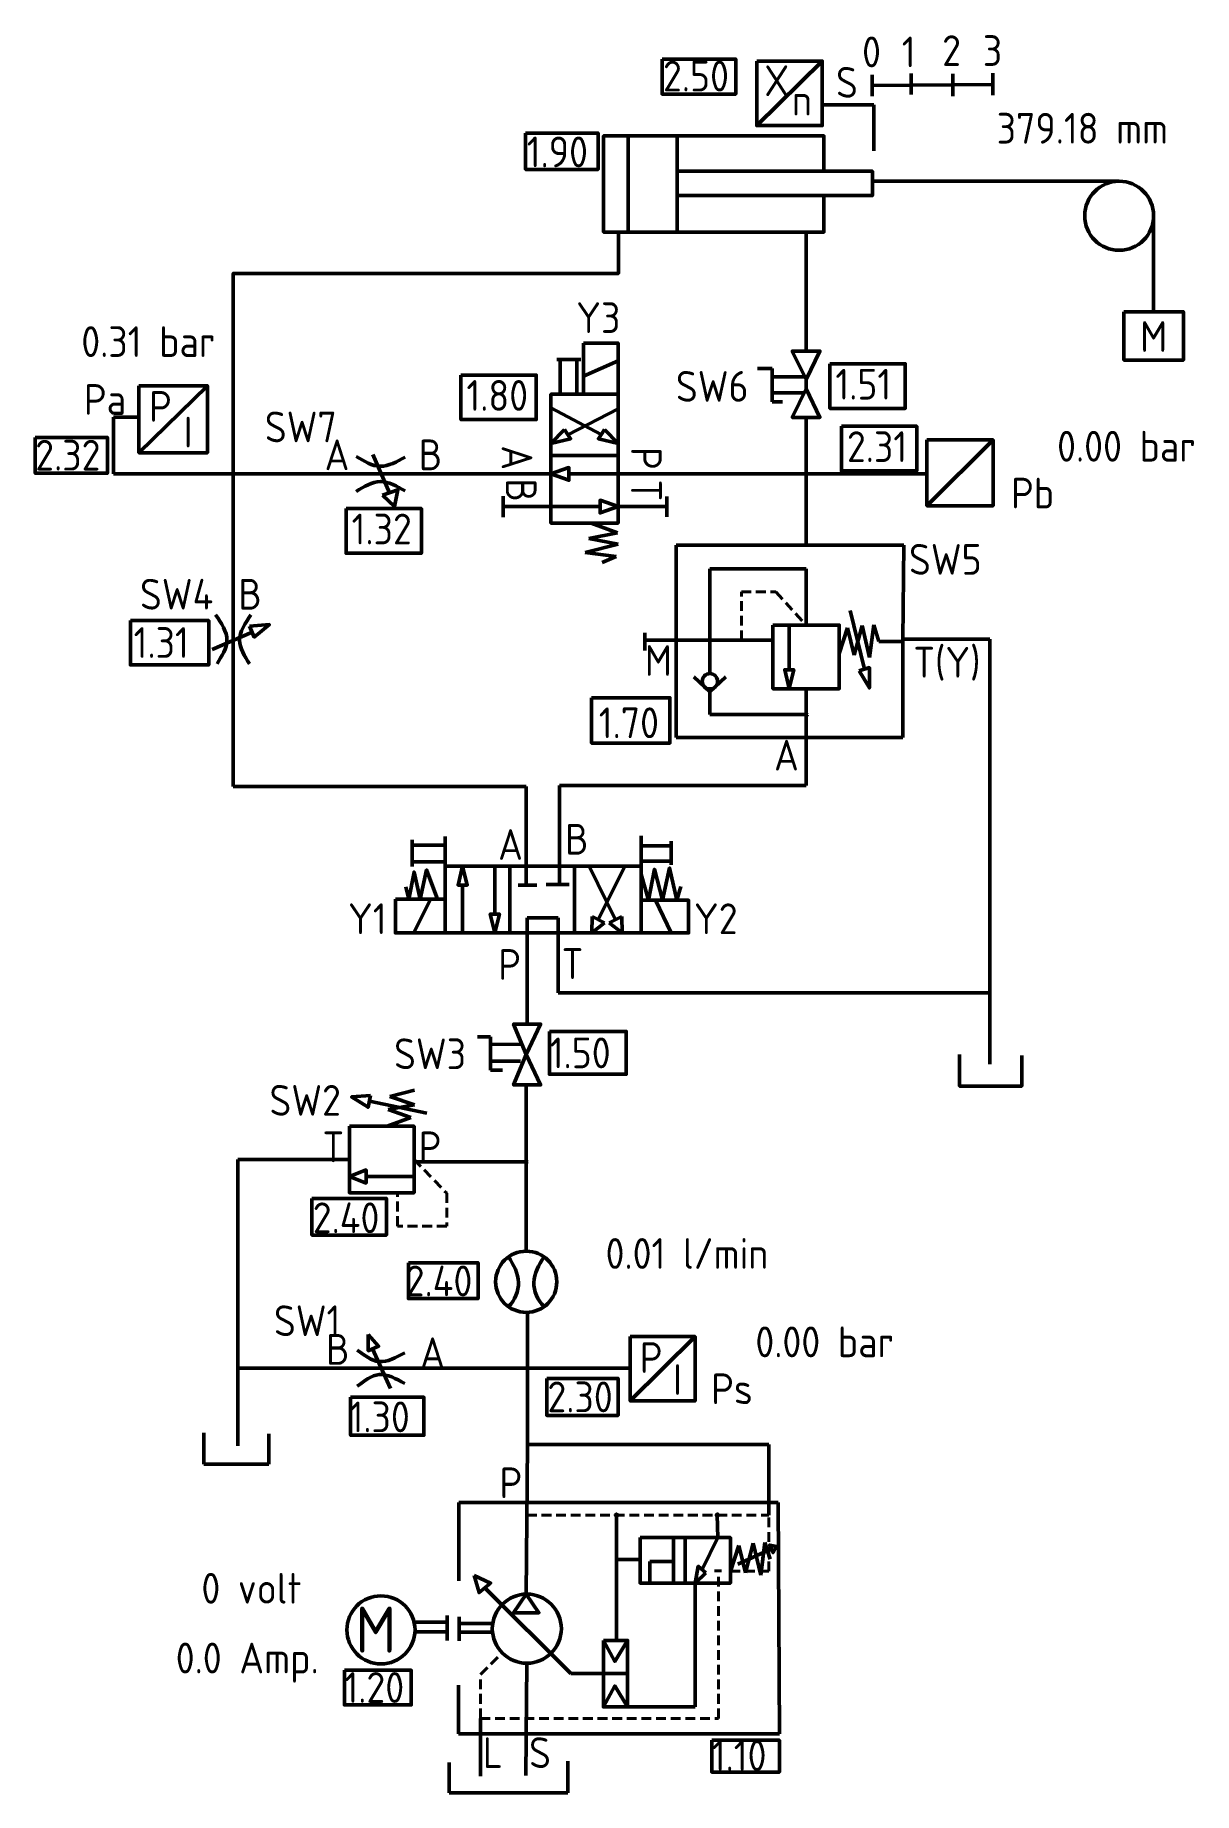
# Model space of a CAD drawing. Header units: millimetres. Extents: x 701 to 3045, y -109 to 653.
# Drawn here: x 1847 to 2300, y -69 to 617 of the extents above; entities that cross this region are included whole.
import ezdxf

# ---------------------------------------------------------------- set-up
doc = ezdxf.new("R2010")
doc.units = ezdxf.units.MM
doc.linetypes.add('DASHED', pattern=[19.05, 12.7, -6.35])
doc.layers.add('03 RETORNO A TANQUE', color=5, linetype='DASHED', lineweight=40)
doc.layers.add('G-Text', color=2, linetype='Continuous', lineweight=50)
doc.styles.add('ACISOTS', font='isocp.shx')

msp = doc.modelspace()

# ---------------------------------------------------------------- texts
at = {"layer": 'G-Text', "color": 5, "style": 'ACISOTS'}
for s, height, p in [('0', 12, (2170.17, 604.46)), ('1', 12, (2185.68, 604.46)), ('2', 12, (2201.43, 604.96)), ('3', 12, (2217.3, 604.96)), ('2.50', 12, (2092.44, 595.02)), ('X', 12, (2131.98, 593.21)), ('S', 12, (2159.99, 592.58)), ('n', 12, (2142.83, 585.6)), ('379.18 mm', 12, (2222.72, 574.64)), ('1.90', 12, (2039.26, 565.41)), ('Y3', 12, (2058.54, 500.68)), ('0.31 bar', 12, (1865.32, 491.32)), ('M', 12, (2278.76, 493.33)), ('Pa', 12, (1866.35, 468.72)), ('1.80', 12, (2015.69, 470.32)), ('SW6', 12, (2097.49, 473.85)), ('1.51', 12, (2159.75, 474.7)), ('P', 12, (1891.81, 466.03)), ('I', 12, (1905.28, 456.01)), ('SW7', 12, (1937, 458.02)), ('2.31', 12, (2164.25, 450.31)), ('0.00 bar', 12, (2246.31, 450.47)), ('2.32', 12, (1847.33, 446.97)), ('A', 12, (1960.31, 447.13)), ('B', 12, (1997.08, 447.13)), ('Pb', 12, (2228.33, 432.17)), ('1.32', 12, (1970.86, 418.15)), ('SW5', 12, (2188.49, 406.31)), ('SW4', 12, (1888.24, 392.69)), ('B', 12, (1926.63, 392.69)), ('1.31', 12, (1885.76, 373.82)), ('M', 12, (2085.38, 366.81)), ('T(Y)', 12, (2190.17, 366.13)), ('1.70', 12, (2067.38, 342.48)), ('A', 12, (2135.8, 329.84)), ('B', 12, (2054.21, 297.01)), ('A', 12, (2028.06, 294.96)), ('Y1', 12, (1969.46, 265.96)), ('Y2', 12, (2104.51, 265.96)), ('P', 12, (2028.13, 248.09)), ('T', 12, (2052.86, 248.44)), ('SW3', 12, (1987.45, 213.23)), ('1.50', 12, (2048.21, 213.58)), ('SW2', 12, (1938.8, 195.06)), ('T', 12, (1959.47, 176.89)), ('P', 12, (1997.05, 176.89)), ('2.40', 12, (1955.7, 149.18)), ('0.01 l/min', 12, (2070.02, 135.25)), ('2.40', 12, (1991.99, 124.52)), ('SW1', 12, (1940.55, 108.98)), ('0.00 bar', 12, (2128.51, 100.73)), ('B', 12, (1960.89, 97.8)), ('A', 12, (1997.62, 96.5)), ('P', 12, (2083.38, 94.59)), ('I', 12, (2096.37, 86.02)), ('2.30', 12, (2047.32, 79.25)), ('Ps', 12, (2111.26, 82.41)), ('1.30', 12, (1970.05, 71.45)), ('P', 12, (2028.62, 45.69)), ('0 volt', 12, (1912.22, 4.51)), ('M', 18, (1972.44, -14.61)), ('0.0 Amp.', 12, (1902.21, -22.72)), ('1.20', 12, (1968.07, -34.23)), ('L', 12, (2022.14, -59.68)), ('S', 12, (2040.17, -59.68)), ('1.10', 12, (2111.5, -60.8))]:
    msp.add_text(s, height=height, dxfattribs=at).set_placement(p)
for s, p in [('A', (2029.45, 456.84)), ('P', (2079.95, 456.18)), ('B', (2031.09, 443.91)), ('T', (2079.95, 443.5))]:
    msp.add_text(s, height=12, rotation=270, dxfattribs=at).set_placement(p)

# ---------------------------------------------------------------- linework, layer by layer
at = {"layer": '03 RETORNO A TANQUE', "ltscale": 0.3}
for p, q in [((2039.33, 39.07), (2133.8, 39.07)), ((2133.8, 17.21), (2133.8, 39.07)), ((2112.52, 17.28), (2115.25, 17.28)), ((2114.08, -40.29), (2114.08, 17.21)), ((2118.74, 17.21), (2133.8, 17.21)), ((2021.2, -23.14), (2029.7, -14.74)), ((2021.2, -40.29), (2021.2, -23.14)), ((2021.2, -40.29), (2114.08, -40.29))]:
    msp.add_line(p, q, dxfattribs=at)
for points in [[(2123.03, 380.71), (2123.03, 399.58), (2136.49, 399.58), (2148.32, 386.65)], [(1995.23, 177.97), (2007.99, 164.78), (2007.99, 151.98), (1988.77, 151.98), (1988.77, 164.98)]]:
    msp.add_lwpolyline(points, dxfattribs=at)
at = {"layer": 'G-Text'}
for p, q in [((2129.07, 581.66), (2154.61, 606.91)), ((2174.11, 593.16), (2174.11, 601.56)), ((2174.11, 597.36), (2221.24, 597.77)), ((2189.4, 602), (2189.4, 593.8)), ((2205.54, 601.89), (2205.54, 593.17)), ((2221.24, 602.13), (2221.24, 593.56)), ((2154.61, 589.78), (2174.8, 589.78)), ((2174.8, 589.78), (2174.8, 571.81)), ((2270.54, 559.94), (2174.22, 559.94)), ((2284, 546.48), (2284, 509.02)), ((2148.32, 493.65), (2148.32, 540.11)), ((2050.97, 490.36), (2060.41, 490.36)), ((2061.43, 483.79), (2074.91, 489.84)), ((2129.35, 486.83), (2135.06, 486.83)), ((2135.06, 486.83), (2135.06, 473.85)), ((2135.06, 483.53), (2147.84, 483.53)), ((2148.32, 478.87), (2148.32, 482.54)), ((1887.82, 453.95), (1914.57, 480.12)), ((2135.06, 477.28), (2147.55, 477.28)), ((2135.06, 473.85), (2139.04, 473.85)), ((1877.96, 445.66), (1877.96, 467.89)), ((1877.96, 467.89), (1887.82, 467.89)), ((2048.66, 471.52), (2068.29, 461.06)), ((2074.91, 471.11), (2055.33, 460.98)), ((1979.13, 453.2), (1985.6, 438.3)), ((2221.35, 458.93), (2195.48, 433.26)), ((1924.66, 445.66), (1877.96, 445.66)), ((1924.66, 323.62), (1924.66, 445.66)), ((1924.66, 445.66), (2048.66, 445.66)), ((2055.72, 445.66), (2195.48, 445.66)), ((2029.98, 432.89), (2029.98, 436.95)), ((2067.86, 432.89), (2029.98, 432.89)), ((2029.98, 432.89), (2029.98, 428.83)), ((2074.91, 432.89), (2093.88, 432.89)), ((2093.88, 432.89), (2093.88, 436.82)), ((2093.88, 432.89), (2093.88, 428.96)), ((2064.34, 426.5), (2074.63, 422.66)), ((2074.63, 422.66), (2063.44, 420.4)), ((2063.44, 420.4), (2074.93, 418.26)), ((2074.93, 418.26), (2062.12, 415.02)), ((2062.12, 415.02), (2074.21, 413.4)), ((2074.21, 413.4), (2068.65, 411.05)), ((2097.57, 342.68), (2097.57, 417.87)), ((2097.57, 417.87), (2186.44, 417.87)), ((2186.44, 417.87), (2186.09, 381.2)), ((2110.76, 367.68), (2110.76, 408.64)), ((2110.76, 408.64), (2148.32, 408.64)), ((2148.32, 408.64), (2148.32, 386.65)), ((2165.46, 392.32), (2171.07, 369.44)), ((2141.72, 369.19), (2141.72, 386.65)), ((2161.24, 375.56), (2164.51, 385.52)), ((2164.51, 385.52), (2167.13, 374.85)), ((2167.13, 374.85), (2170.16, 386.54)), ((2170.16, 386.54), (2173.12, 373.92)), ((2173.12, 373.92), (2174.73, 386.7)), ((2174.73, 386.7), (2176.74, 380.25)), ((1916.41, 377.08), (1932.04, 383.87)), ((2176.74, 380.25), (2186.09, 380.25)), ((2220.11, 381.2), (2186.09, 381.2)), ((2186.09, 381.2), (2186.09, 342.68)), ((2220.11, 243), (2220.11, 381.2)), ((2110.76, 360.57), (2104.52, 366.43)), ((2110.76, 360.57), (2116.99, 366.43)), ((2110.76, 351.66), (2110.76, 360.57)), ((2148.33, 342.68), (2148.33, 361.75)), ((2148.33, 351.66), (2110.76, 351.66)), ((2186.09, 342.68), (2097.57, 342.68)), ((2148.33, 323.99), (2148.33, 342.68)), ((2039.05, 323.62), (1924.66, 323.62)), ((2039.05, 285.07), (2039.05, 323.62)), ((2052.03, 285.28), (2052.03, 323.99)), ((2052.03, 323.99), (2148.33, 323.99)), ((1994.54, 292.4), (1994.54, 302.81)), ((2007.36, 292.5), (2007.36, 304.12)), ((2083.9, 292.5), (2083.9, 304.34)), ((2095.62, 292.97), (2095.62, 302.29)), ((2026.78, 273.8), (2026.78, 292.5)), ((2032.63, 266.44), (2032.63, 292.5)), ((2057.88, 266.44), (2057.88, 292.5)), ((2063.56, 292.5), (2073.92, 271.58)), ((2077.54, 292.5), (2067.18, 271.58)), ((2014.22, 266.44), (2014.22, 285.05)), ((2035.91, 285.07), (2043.14, 285.07)), ((2046.84, 285.28), (2055.83, 285.28)), ((1995.19, 266.44), (2001.66, 279.67)), ((2095.58, 266.44), (2089.58, 279.18)), ((2039.39, 230.82), (2039.39, 272.33)), ((2039.39, 272.33), (2051.52, 272.33)), ((2051.52, 272.33), (2051.52, 243)), ((2069.61, 270.38), (2064.76, 272.78)), ((2071.49, 270.38), (2076.34, 272.78)), ((2051.52, 243), (2220.11, 243)), ((2220.11, 243), (2220.11, 215.17)), ((2020.05, 225.91), (2025.08, 225.91)), ((2025.08, 225.91), (2025.08, 212.89)), ((2025.08, 222.9), (2037.34, 222.99)), ((2036.87, 216.41), (2025.08, 216.41)), ((2025.08, 212.89), (2029.77, 212.89)), ((2039.05, 177.03), (2039.05, 207.06)), ((2000.27, 196.05), (1977.81, 200.74)), ((1985.2, 197.51), (1995.42, 199.32)), ((1985.83, 202.51), (1995.42, 205.07)), ((1995.42, 199.32), (1985.83, 202.51)), ((1984.81, 190.96), (1993.96, 194.36)), ((1993.96, 194.36), (1985.2, 197.51)), ((1926.5, 177.97), (1926.39, 96.5)), ((1969.98, 177.97), (1926.5, 177.97)), ((2039.05, 177.03), (1995.23, 177.03)), ((2039.05, 142.13), (2039.05, 177.03)), ((1995.23, 171.33), (1976.53, 171.33)), ((2039.55, 96.5), (2039.55, 118.27)), ((1986.06, 88.5), (1979.04, 104.03)), ((2104.95, 108.77), (2079.68, 83.68)), ((2039.55, 96.5), (1926.39, 96.5)), ((1926.39, 96.5), (1926.39, 66.2)), ((2039.55, 66.63), (2039.55, 96.5)), ((2039.55, 96.5), (2079.68, 96.5)), ((1913.2, 71.19), (1913.2, 58.93)), ((1938.5, 58.93), (1938.5, 70.85)), ((2039.55, 66.63), (2039.08, 8.21)), ((2133.8, 66.63), (2039.55, 66.63)), ((2133.8, 66.63), (2133.8, 39.07)), ((1913.2, 58.93), (1938.5, 58.93)), ((2137.46, 43.97), (2012.79, 43.97)), ((2012.79, 43.97), (2012.79, 13.45)), ((2137.95, -46.36), (2137.46, 43.97)), ((2074.28, 39.07), (2074.28, -9.85)), ((2113.64, 39.07), (2113.83, 30.3)), ((2096.58, 12.52), (2096.58, 30.3)), ((2101.1, 12.52), (2101.1, 30.3)), ((2107.7, 17.84), (2113.83, 30.3)), ((2124.63, 16.5), (2127.66, 28.19)), ((2127.66, 28.19), (2130.63, 15.57)), ((2130.63, 15.57), (2132.23, 28.35)), ((2132.23, 28.35), (2134.24, 21.9)), ((2087.25, 12.52), (2087.25, 20.97)), ((2087.25, 20.97), (2096.58, 20.97)), ((2118.74, 17.21), (2122.01, 27.17)), ((2121.68, 19.89), (2134.78, 25.91)), ((2122.01, 27.17), (2124.63, 16.5)), ((2022.87, 10.68), (2056.47, -22.83)), ((2105.02, -35.81), (2105.02, 12.52)), ((1995.28, -2.72), (2008.2, -2.72)), ((2008.2, -6.45), (1995.6, -6.45)), ((2008.2, -0.14), (2008.2, -9.84)), ((2012.84, -0.64), (2012.84, -10.02)), ((2012.84, -3.22), (2025.96, -3.22)), ((2012.84, -6.62), (2025.87, -6.62)), ((2038.85, -62.54), (2039.28, -18.74)), ((2012.66, -27.29), (2012.66, -46.36)), ((2056.47, -22.83), (2069.2, -22.83)), ((2069.2, -22.83), (2078.61, -22.83)), ((2021.2, -62.87), (2021.2, -40.29)), ((2078.3, -35.81), (2105.02, -35.81)), ((2012.66, -46.36), (2137.95, -46.36)), ((2008.95, -57.58), (2008.95, -69.37)), ((2055.24, -69.37), (2055.24, -56.94)), ((2008.95, -69.37), (2055.24, -69.37))]:
    msp.add_line(p, q, dxfattribs=at)
for points in [[(2092.1, 607.63), (2120.87, 607.63), (2120.87, 594.02), (2092.1, 594.02)], [(2129.07, 606.91), (2154.61, 606.91), (2154.61, 581.66), (2129.07, 581.66)], [(2038.8, 578.74), (2067.08, 578.74), (2067.08, 564.56), (2038.8, 564.56)], [(2078.84, 577.63), (2097.95, 577.63), (2097.95, 540.11), (2078.84, 540.11)], [(2097.95, 563.87), (2174.22, 563.87), (2174.22, 554.35), (2097.95, 554.35)], [(2075.04, 523.99), (2075.04, 523.99), (2075.04, 540.11), (2075.04, 540.11)], [(1924.66, 445.66), (1924.66, 445.66), (1924.66, 523.99), (1924.66, 523.99)], [(1924.66, 523.99), (2075.04, 523.99), (2075.04, 523.99), (1924.66, 523.99)], [(2272.39, 509.02), (2295.6, 509.02), (2295.6, 490.13), (2272.39, 490.13)], [(2061.43, 496.75), (2074.91, 496.75), (2074.91, 476.78), (2061.43, 476.78)], [(2052.33, 490.36), (2058.77, 490.36), (2058.77, 476.78), (2052.33, 476.78)], [(2157.61, 488.67), (2187.03, 488.67), (2187.03, 471.25), (2157.61, 471.25)], [(2013.55, 484.29), (2042.97, 484.29), (2042.97, 466.87), (2013.55, 466.87)], [(1887.82, 480.12), (1914.57, 480.12), (1914.57, 453.95), (1887.82, 453.95)], [(2048.66, 452.89), (2074.91, 452.89), (2074.91, 476.78), (2048.66, 476.78)], [(1847.32, 459.92), (1875.52, 459.92), (1875.52, 445.94), (1847.32, 445.94)], [(2162.1, 464.28), (2191.53, 464.28), (2191.53, 446.86), (2162.1, 446.86)], [(2195.48, 458.93), (2221.35, 458.93), (2221.35, 433.26), (2195.48, 433.26)], [(2048.66, 452.89), (2074.91, 452.89), (2074.91, 426.5), (2048.66, 426.5)], [(2055.72, 445.66), (2055.72, 448.14), (2048.66, 445.66), (2055.72, 443.18)], [(2067.86, 432.89), (2067.86, 435.37), (2074.91, 432.89), (2067.86, 430.41)], [(1968.72, 432.12), (1998.14, 432.12), (1998.14, 414.7), (1968.72, 414.7)], [(1884.52, 388.39), (1915.06, 388.39), (1915.06, 371.08), (1884.52, 371.08)], [(2135.38, 386.65), (2161.24, 386.65), (2161.24, 361.75), (2135.38, 361.75)], [(2141.72, 361.82), (2143.49, 369.19), (2141.72, 369.19), (2139.95, 369.19)], [(2064.53, 358.25), (2095.13, 358.25), (2095.13, 340.54), (2064.53, 340.54)], [(1994.54, 300.73), (2007.36, 300.73), (2007.36, 294.22), (1994.54, 294.22)], [(2083.9, 300.41), (2095.62, 300.41), (2095.62, 294.49), (2083.9, 294.49)], [(2007.36, 292.5), (2083.9, 292.5), (2083.9, 266.44), (2007.36, 266.44)], [(2014.22, 292.5), (2012.45, 285.13), (2014.22, 285.13), (2015.99, 285.13)], [(1987.99, 279.67), (2007.36, 279.67), (2007.36, 266.44), (1987.99, 266.44)], [(2083.9, 266.44), (2102.44, 266.44), (2102.44, 279.18), (2083.9, 279.18)], [(2026.78, 266.44), (2028.55, 273.8), (2026.78, 273.8), (2025.01, 273.8)], [(2048.1, 227.98), (2078.1, 227.98), (2078.1, 211.21), (2048.1, 211.21)], [(1969.98, 190.96), (1995.23, 190.96), (1995.23, 164.98), (1969.98, 164.98)], [(1955.4, 162.74), (1984.45, 162.74), (1984.45, 148.42), (1955.4, 148.42)], [(1993.03, 137.65), (2020.22, 137.65), (2020.22, 123.63), (1993.03, 123.63)], [(2079.68, 108.77), (2104.95, 108.77), (2104.95, 83.68), (2079.68, 83.68)], [(2047.07, 92.49), (2074.89, 92.49), (2074.89, 78.03), (2047.07, 78.03)], [(1970.46, 85.1), (1999.09, 85.1), (1999.09, 70.24), (1970.46, 70.24)], [(2083.47, 30.3), (2118.74, 30.3), (2118.74, 12.52), (2083.47, 12.52)], [(2074.28, 21.7), (2083.47, 21.7), (2083.47, 21.7), (2074.28, 21.7)], [(2069.2, -9.85), (2078.61, -9.85), (2078.61, -35.81), (2069.2, -35.81)], [(1968.07, -21.51), (1994.13, -21.51), (1994.13, -35.03), (1968.07, -35.03)], [(2111.46, -48.86), (2137.93, -48.86), (2137.93, -61.27), (2111.46, -61.27)]]:
    msp.add_lwpolyline(points, close=True, dxfattribs=at)
for points in [[(2155.25, 554.35), (2155.25, 540.11), (2069.22, 540.11), (2069.22, 577.63), (2155.25, 577.63), (2155.25, 563.87)], [(2148.32, 482.54), (2142.93, 493.65), (2148.32, 493.65)], [(2148.32, 482.54), (2153.71, 493.65), (2148.32, 493.65)], [(2148.32, 478.87), (2142.93, 467.76), (2148.32, 467.76)], [(2148.32, 478.87), (2153.71, 467.76), (2148.32, 467.76)], [(2148.32, 417.87), (2148.32, 467.76)], [(2054.03, 463.06), (2056.34, 459.38), (2048.66, 457.54), (2054.03, 463.06)], [(2069.55, 463.06), (2067.24, 459.38), (2074.91, 457.54), (2069.55, 463.06)], [(1982.96, 437.37), (1988.91, 439.46), (1987.63, 432.98), (1982.96, 437.37)], [(1931.05, 386.2), (1932.88, 381.92), (1938.76, 386.81), (1931.05, 386.2)], [(2085.31, 383.65), (2085.31, 376.72)], [(2085.31, 380.71), (2135.38, 380.71)], [(2169.03, 368.78), (2173.05, 370.07), (2173.05, 362.07), (2169.03, 368.78)], [(1992.03, 284.43), (1993.22, 279.67), (1995.28, 290.16), (1997.68, 279.67), (2000.15, 291.03), (2004.43, 279.67)], [(2083.9, 289.39), (2086.76, 279.18), (2089.12, 291.27), (2092.19, 279.18), (2095.03, 291.82), (2097.83, 279.18), (2099.43, 284.58)], [(2064.76, 272.78), (2064.64, 266.44)], [(2069.61, 270.38), (2064.64, 266.44)], [(2071.49, 270.38), (2076.46, 266.44)], [(2076.34, 272.78), (2076.46, 266.44)], [(2039.01, 218.94), (2034.12, 230.82), (2044.67, 230.82), (2039.01, 218.94)], [(2039.01, 218.94), (2034.12, 207.06), (2044.67, 207.06), (2039.01, 218.94)], [(2208.23, 218.95), (2208.23, 206.59), (2232.51, 206.59), (2232.51, 218.56)], [(1978.29, 202.93), (1977.28, 198.38), (1970.87, 202.4), (1978.29, 202.93)], [(1976.53, 171.33), (1976.53, 173.91), (1969.98, 171.33)], [(1976.53, 171.33), (1976.53, 168.76), (1969.98, 171.33)], [(1977.34, 109.66), (1977.34, 103.3), (1981.41, 105.05), (1977.34, 109.66)], [(2134.78, 25.91), (2134.11, 27.36), (2136.8, 26.84)], [(2134.78, 25.91), (2135.45, 24.47), (2136.8, 26.84)], [(2018.73, 15.48), (2020.64, 8.82), (2025.1, 12.54), (2018.73, 15.48)], [(2109.2, 16.58), (2106.21, 19.09), (2105.02, 12.52), (2109.2, 16.58)], [(2039.08, 8.21), (2034.08, 0.96), (2044.02, 0.96), (2039.08, 8.21)], [(2069.2, -9.85), (2073.58, -18.06), (2078.61, -9.85), (2069.2, -9.85)], [(2069.2, -35.81), (2073.58, -27.6), (2078.61, -35.81), (2069.2, -35.81)]]:
    msp.add_lwpolyline(points, dxfattribs=at)
for centre, radius in [((2270.54, 546.48), 13.46), ((1924.66, 445.66), 0.417), ((2148.32, 445.66), 0.417), ((2110.76, 364.68), 3), ((2148.33, 351.66), 0.417), ((2039.05, 177.03), 0.417), ((2039.05, 130.2), 11.94), ((2039.34, 43.97), 0.417), ((2074.28, 39.07), 0.417), ((2113.64, 39.07), 0.417), ((1982.33, -5.73), 13.29), ((2039.28, -5.26), 13.48)]:
    msp.add_circle(centre, radius, dxfattribs=at)
for points in [[(1972.62, 452.5), (1982.09, 448.66), (1991.73, 452.26)], [(1972.62, 438.82), (1982.09, 442.66), (1991.73, 439.06)], [(1917.75, 390.69), (1922.19, 380.68), (1918.33, 371.51)], [(1931.56, 390.69), (1927.13, 380.68), (1930.98, 371.51)], [(1973.1, 103.52), (1981.59, 99.06), (1991.6, 102.51)], [(1973.1, 89.48), (1981.59, 93.94), (1991.6, 90.48)]]:
    msp.add_spline(points, degree=3, dxfattribs=at)
for points in [[(2032.17, 139.95), (2034.07, 136.73), (2037.8, 130.41), (2034.57, 122.91), (2032.1, 120.49)], [(2045.93, 139.95), (2044.02, 136.73), (2040.29, 130.41), (2043.52, 122.91), (2045.99, 120.49)]]:
    msp.add_open_spline(points, degree=3, knots=[0, 0, 0, 0, 10.720911, 20.99242, 20.99242, 20.99242, 20.99242], dxfattribs=at)

msp.set_redraw_order([(e.dxf.handle, doc.entitydb.next_handle()) for e in msp.query("TEXT MTEXT ATTDEF DIMENSION ARC_DIMENSION")])  # texts and dimensions are drawn at this point

doc.saveas('drawing.dxf')
